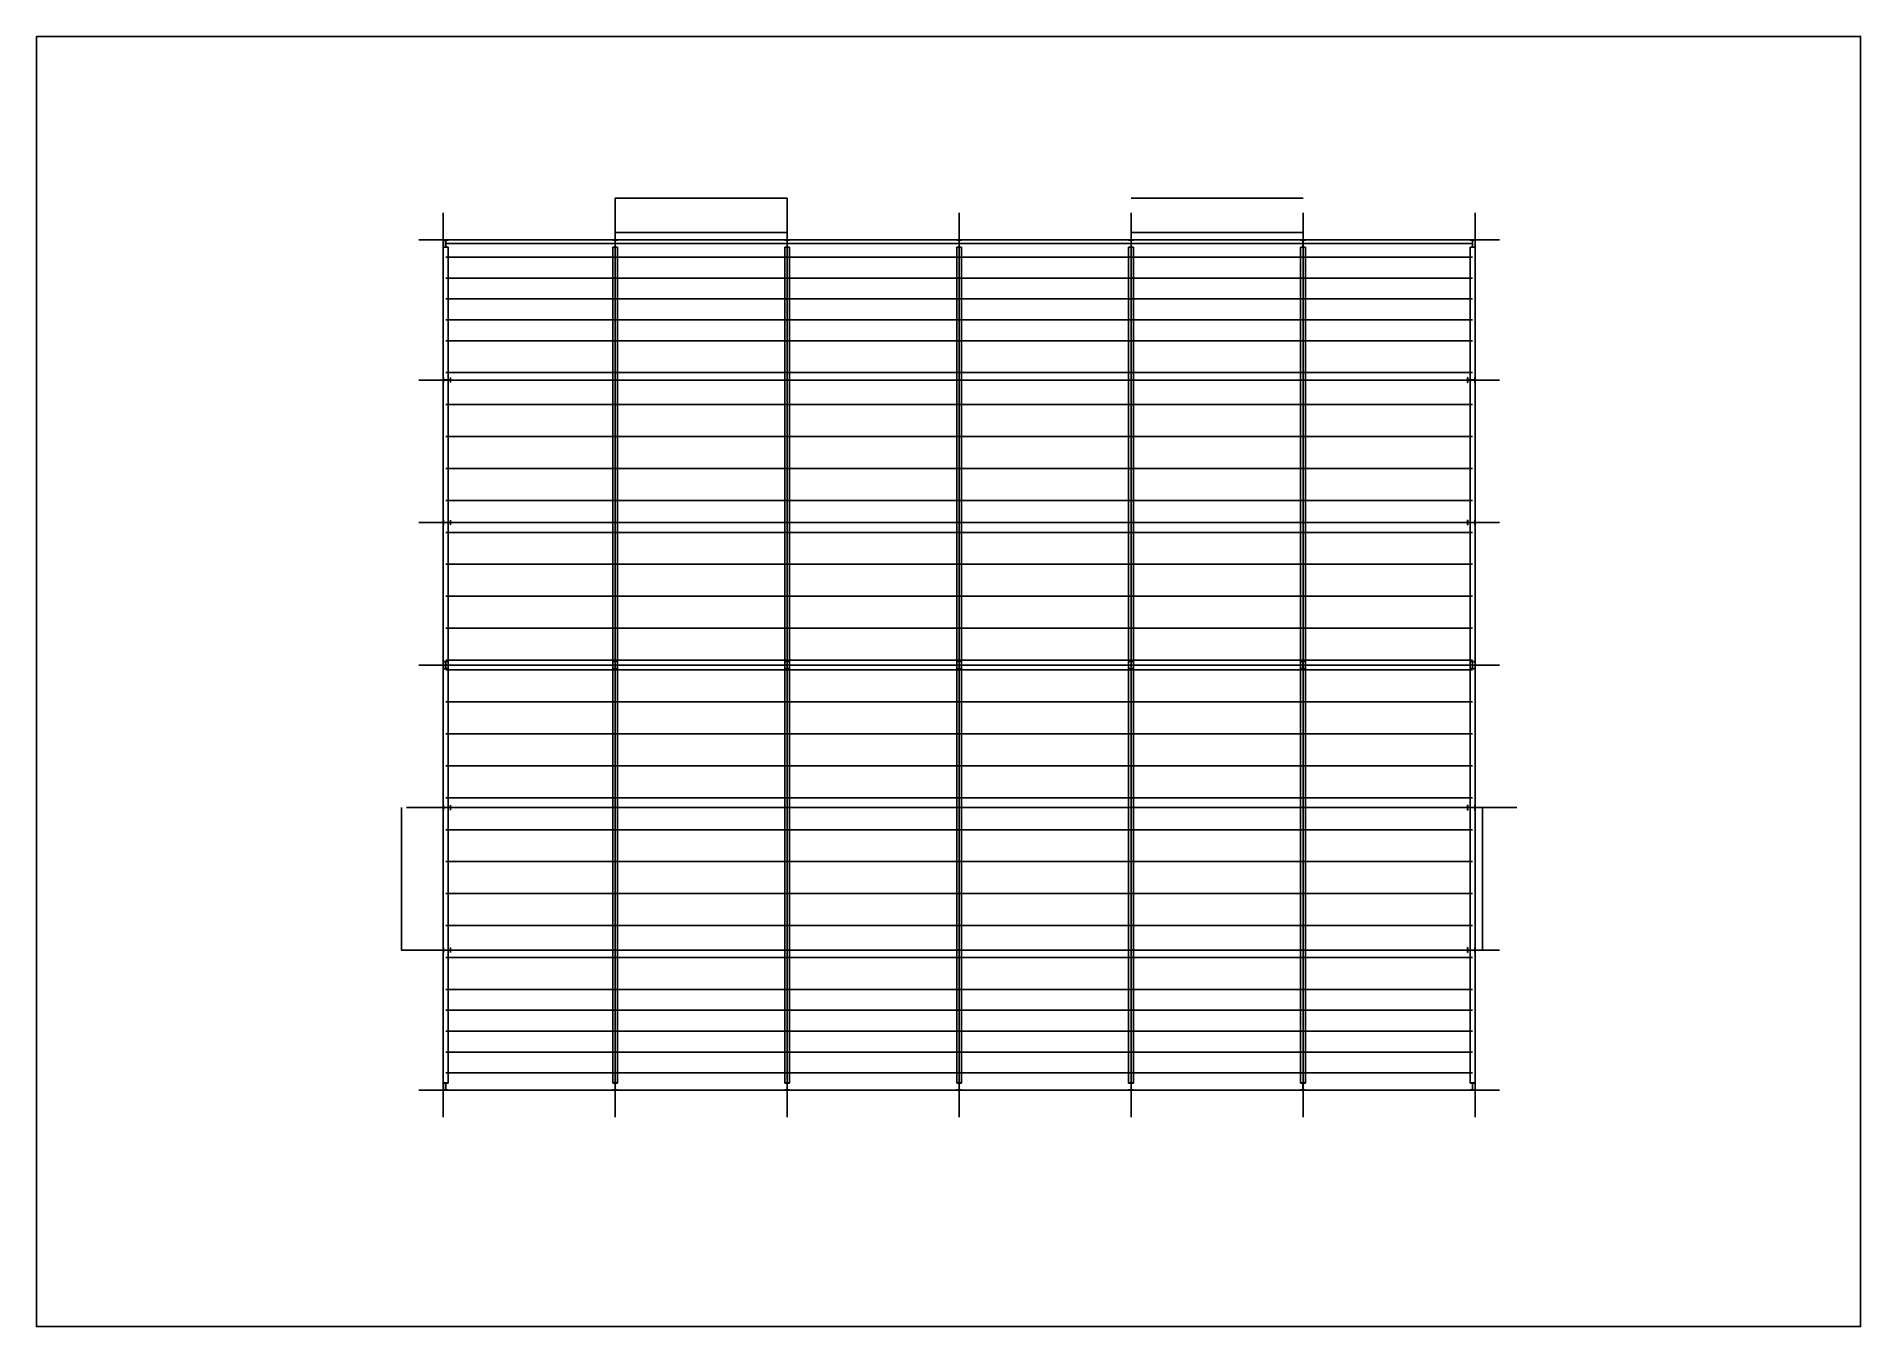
# Model space of a CAD drawing. Extents: x 102162 to 621267, y -39398 to 328893.
# Drawn here: x 295212 to 369462, y 55102 to 107602 of the extents above; entities that cross this region are included whole.
import ezdxf

# ---------------------------------------------------------------- set-up
doc = ezdxf.new("R2010")
doc.units = 0
doc.header["$LTSCALE"] = 1000
doc.header["$MEASUREMENT"] = 0
doc.linetypes.add('DOTE', pattern=[2.42, 2, -0.2, 0.02, -0.2])
doc.layers.add('DOTE', color=1, linetype='Continuous')

msp = doc.modelspace()

# ---------------------------------------------------------------- linework, layer by layer
at = {"color": 0}
for p, q in [((318769.4, 99321.1), (318769.4, 101021.1)), ((318769.4, 101021.1), (325769.4, 101021.1)), ((325769.4, 101021.1), (325769.4, 99321.1)), ((346769.4, 101021.1), (339769.4, 101021.1)), ((318769.4, 99621.1), (325769.4, 99621.1)), ((346769.4, 99621.1), (339769.4, 99621.1))]:
    msp.add_line(p, q, dxfattribs=at)
for p, q in [((318769.4, 99321.1), (318769.4, 100821.1)), ((325769.4, 100821.1), (325769.4, 99321.1)), ((311872.4, 98621.1), (353666.4, 98621.1)), ((311872.4, 97771.1), (353666.4, 97771.1)), ((311872.4, 96921.1), (353666.4, 96921.1)), ((311872.4, 96071.1), (353666.4, 96071.1)), ((311872.4, 95221.1), (353666.4, 95221.1)), ((311872.4, 93921.1), (353666.4, 93921.1)), ((311872.4, 92621.1), (353666.4, 92621.1)), ((311872.4, 91321.1), (353666.4, 91321.1)), ((311872.4, 90021.1), (353666.4, 90021.1)), ((311872.4, 88721.1), (353666.4, 88721.1)), ((311872.4, 87421.1), (353666.4, 87421.1)), ((311872.4, 86121.1), (353666.4, 86121.1)), ((311872.4, 84821.1), (353666.4, 84821.1)), ((311872.4, 83521.1), (353666.4, 83521.1)), ((311872.4, 82221.1), (353666.4, 82221.1)), ((311872.4, 81821.1), (353666.4, 81821.1)), ((311872.4, 80521.1), (353666.4, 80521.1)), ((311872.4, 79221.1), (353666.4, 79221.1)), ((311872.4, 77921.1), (353666.4, 77921.1)), ((311872.4, 76621.1), (353666.4, 76621.1)), ((310069.4, 70421.1), (310069.4, 76221.1)), ((311769.4, 76221.1), (310269.4, 76221.1)), ((355469.4, 76221.1), (353769.4, 76221.1)), ((354069.4, 70421.1), (354069.4, 76221.1)), ((311872.4, 75321.1), (353666.4, 75321.1)), ((311872.4, 74021.1), (353666.4, 74021.1)), ((311872.4, 72721.1), (353666.4, 72721.1)), ((311872.4, 71421.1), (353666.4, 71421.1)), ((311769.4, 70421.1), (310069.4, 70421.1)), ((310269.4, 70421.1), (311769.4, 70421.1)), ((311872.4, 70121.1), (353666.4, 70121.1)), ((311872.4, 68821.1), (353666.4, 68821.1)), ((311872.4, 67971.1), (353666.4, 67971.1)), ((311872.4, 67121.1), (353666.4, 67121.1)), ((311872.4, 66271.1), (353666.4, 66271.1)), ((311872.4, 65421.1), (353666.4, 65421.1))]:
    msp.add_line(p, q)
at = {"color": 4}
for p, q in [((311769.4, 99311.1), (311769.4, 99321.1)), ((311769.4, 99321.1), (311869.4, 99321.1)), ((311969.4, 99311.1), (311769.4, 99311.1)), ((311769.4, 99021.1), (311769.4, 99031.1)), ((311769.4, 99031.1), (311969.4, 99031.1)), ((311869.4, 99021.1), (311769.4, 99021.1)), ((311769.4, 65021.1), (311769.4, 99021.1)), ((311869.4, 99321.1), (311969.4, 99321.1)), ((311969.4, 99021.1), (311869.4, 99021.1)), ((311969.4, 99321.1), (311969.4, 99311.1)), ((311969.4, 99031.1), (311969.4, 99021.1)), ((311969.4, 65021.1), (311969.4, 99021.1)), ((318669.4, 99311.1), (318669.4, 99321.1)), ((318669.4, 99321.1), (318769.4, 99321.1)), ((318869.4, 99311.1), (318669.4, 99311.1)), ((318669.4, 99021.1), (318669.4, 99031.1)), ((318669.4, 99031.1), (318869.4, 99031.1)), ((318769.4, 99021.1), (318669.4, 99021.1)), ((318669.4, 65021.1), (318669.4, 99021.1)), ((318769.4, 99321.1), (318869.4, 99321.1)), ((318869.4, 99021.1), (318769.4, 99021.1)), ((318869.4, 99321.1), (318869.4, 99311.1)), ((318869.4, 99031.1), (318869.4, 99021.1)), ((318869.4, 65021.1), (318869.4, 99021.1)), ((325669.4, 99311.1), (325669.4, 99321.1)), ((325669.4, 99321.1), (325769.4, 99321.1)), ((325869.4, 99311.1), (325669.4, 99311.1)), ((325669.4, 99021.1), (325669.4, 99031.1)), ((325669.4, 99031.1), (325869.4, 99031.1)), ((325769.4, 99021.1), (325669.4, 99021.1)), ((325669.4, 65021.1), (325669.4, 99021.1)), ((325769.4, 99321.1), (325869.4, 99321.1)), ((325869.4, 99021.1), (325769.4, 99021.1)), ((325869.4, 99321.1), (325869.4, 99311.1)), ((325869.4, 99031.1), (325869.4, 99021.1)), ((325869.4, 65021.1), (325869.4, 99021.1)), ((332669.4, 99311.1), (332669.4, 99321.1)), ((332669.4, 99321.1), (332769.4, 99321.1)), ((332869.4, 99311.1), (332669.4, 99311.1)), ((332669.4, 99021.1), (332669.4, 99031.1)), ((332669.4, 99031.1), (332869.4, 99031.1)), ((332769.4, 99021.1), (332669.4, 99021.1)), ((332669.4, 65021.1), (332669.4, 99021.1)), ((332769.4, 99321.1), (332869.4, 99321.1)), ((332869.4, 99021.1), (332769.4, 99021.1)), ((332869.4, 99321.1), (332869.4, 99311.1)), ((332869.4, 99031.1), (332869.4, 99021.1)), ((332869.4, 65021.1), (332869.4, 99021.1)), ((339669.4, 99311.1), (339669.4, 99321.1)), ((339669.4, 99321.1), (339769.4, 99321.1)), ((339869.4, 99311.1), (339669.4, 99311.1)), ((339669.4, 99021.1), (339669.4, 99031.1)), ((339669.4, 99031.1), (339869.4, 99031.1)), ((339769.4, 99021.1), (339669.4, 99021.1)), ((339669.4, 65021.1), (339669.4, 99021.1)), ((339769.4, 99321.1), (339869.4, 99321.1)), ((339869.4, 99021.1), (339769.4, 99021.1)), ((339869.4, 99321.1), (339869.4, 99311.1)), ((339869.4, 99031.1), (339869.4, 99021.1)), ((339869.4, 65021.1), (339869.4, 99021.1)), ((346669.4, 99311.1), (346669.4, 99321.1)), ((346669.4, 99321.1), (346769.4, 99321.1)), ((346869.4, 99311.1), (346669.4, 99311.1)), ((346669.4, 99021.1), (346669.4, 99031.1)), ((346669.4, 99031.1), (346869.4, 99031.1)), ((346769.4, 99021.1), (346669.4, 99021.1)), ((346669.4, 99021.1), (346669.4, 65021.1)), ((346769.4, 99321.1), (346869.4, 99321.1)), ((346869.4, 99021.1), (346769.4, 99021.1)), ((346869.4, 99321.1), (346869.4, 99311.1)), ((346869.4, 99031.1), (346869.4, 99021.1)), ((346869.4, 65021.1), (346869.4, 99021.1)), ((353569.4, 99311.1), (353569.4, 99321.1)), ((353569.4, 99321.1), (353669.4, 99321.1)), ((353769.4, 99311.1), (353569.4, 99311.1)), ((353569.4, 99021.1), (353569.4, 99031.1)), ((353569.4, 99031.1), (353769.4, 99031.1)), ((353669.4, 99021.1), (353569.4, 99021.1)), ((353569.4, 99021.1), (353569.4, 65021.1)), ((353669.4, 99321.1), (353769.4, 99321.1)), ((353769.4, 99021.1), (353669.4, 99021.1)), ((353769.4, 99321.1), (353769.4, 99311.1)), ((353769.4, 99031.1), (353769.4, 99021.1)), ((353769.4, 65021.1), (353769.4, 99021.1)), ((311769.4, 93621.1), (311769.4, 93721.1)), ((311769.4, 93721.1), (311779.4, 93721.1)), ((311769.4, 93521.1), (311769.4, 93621.1)), ((311779.4, 93721.1), (311779.4, 93521.1)), ((312059.4, 93521.1), (312059.4, 93721.1)), ((312059.4, 93721.1), (312069.4, 93721.1)), ((312069.4, 93721.1), (312069.4, 93621.1)), ((312069.4, 93621.1), (312069.4, 93521.1)), ((353469.4, 93621.1), (353469.4, 93721.1)), ((353469.4, 93721.1), (353479.4, 93721.1)), ((353469.4, 93521.1), (353469.4, 93621.1)), ((353479.4, 93721.1), (353479.4, 93521.1)), ((353759.4, 93521.1), (353759.4, 93721.1)), ((353759.4, 93721.1), (353769.4, 93721.1)), ((353769.4, 93721.1), (353769.4, 93621.1)), ((353769.4, 93621.1), (353769.4, 93521.1)), ((311779.4, 93521.1), (311769.4, 93521.1)), ((312069.4, 93521.1), (312059.4, 93521.1)), ((353479.4, 93521.1), (353469.4, 93521.1)), ((353769.4, 93521.1), (353759.4, 93521.1)), ((311769.4, 87821.1), (311769.4, 87921.1)), ((311769.4, 87921.1), (311779.4, 87921.1)), ((311769.4, 87721.1), (311769.4, 87821.1)), ((311779.4, 87721.1), (311769.4, 87721.1)), ((311779.4, 87921.1), (311779.4, 87721.1)), ((312059.4, 87721.1), (312059.4, 87921.1)), ((312059.4, 87921.1), (312069.4, 87921.1)), ((312069.4, 87721.1), (312059.4, 87721.1)), ((312069.4, 87921.1), (312069.4, 87821.1)), ((312069.4, 87821.1), (312069.4, 87721.1)), ((353469.4, 87821.1), (353469.4, 87921.1)), ((353469.4, 87921.1), (353479.4, 87921.1)), ((353469.4, 87721.1), (353469.4, 87821.1)), ((353479.4, 87721.1), (353469.4, 87721.1)), ((353479.4, 87921.1), (353479.4, 87721.1)), ((353759.4, 87721.1), (353759.4, 87921.1)), ((353759.4, 87921.1), (353769.4, 87921.1)), ((353769.4, 87721.1), (353759.4, 87721.1)), ((353769.4, 87921.1), (353769.4, 87821.1)), ((353769.4, 87821.1), (353769.4, 87721.1)), ((311769.4, 82161.1), (311769.4, 82171.1)), ((311769.4, 82171.1), (311869.4, 82171.1)), ((311969.4, 82161.1), (311769.4, 82161.1)), ((311769.4, 81871.1), (311769.4, 81881.1)), ((311769.4, 81881.1), (311969.4, 81881.1)), ((311869.4, 81871.1), (311769.4, 81871.1)), ((311869.4, 82171.1), (311969.4, 82171.1)), ((311969.4, 81871.1), (311869.4, 81871.1)), ((311969.4, 82171.1), (311969.4, 82161.1)), ((311969.4, 81881.1), (311969.4, 81871.1)), ((318669.4, 82161.1), (318669.4, 82171.1)), ((318669.4, 82171.1), (318769.4, 82171.1)), ((318869.4, 82161.1), (318669.4, 82161.1)), ((318669.4, 81871.1), (318669.4, 81881.1)), ((318669.4, 81881.1), (318869.4, 81881.1)), ((318769.4, 81871.1), (318669.4, 81871.1)), ((318769.4, 82171.1), (318869.4, 82171.1)), ((318869.4, 81871.1), (318769.4, 81871.1)), ((318869.4, 82171.1), (318869.4, 82161.1)), ((318869.4, 81881.1), (318869.4, 81871.1)), ((325669.4, 82161.1), (325669.4, 82171.1)), ((325669.4, 82171.1), (325769.4, 82171.1)), ((325869.4, 82161.1), (325669.4, 82161.1)), ((325669.4, 81871.1), (325669.4, 81881.1)), ((325669.4, 81881.1), (325869.4, 81881.1)), ((325769.4, 81871.1), (325669.4, 81871.1)), ((325769.4, 82171.1), (325869.4, 82171.1)), ((325869.4, 81871.1), (325769.4, 81871.1)), ((325869.4, 82171.1), (325869.4, 82161.1)), ((325869.4, 81881.1), (325869.4, 81871.1)), ((332669.4, 82161.1), (332669.4, 82171.1)), ((332669.4, 82171.1), (332769.4, 82171.1)), ((332869.4, 82161.1), (332669.4, 82161.1)), ((332669.4, 81871.1), (332669.4, 81881.1)), ((332669.4, 81881.1), (332869.4, 81881.1)), ((332769.4, 81871.1), (332669.4, 81871.1)), ((332769.4, 82171.1), (332869.4, 82171.1)), ((332869.4, 81871.1), (332769.4, 81871.1)), ((332869.4, 82171.1), (332869.4, 82161.1)), ((332869.4, 81881.1), (332869.4, 81871.1)), ((339669.4, 82161.1), (339669.4, 82171.1)), ((339669.4, 82171.1), (339769.4, 82171.1)), ((339869.4, 82161.1), (339669.4, 82161.1)), ((339669.4, 81871.1), (339669.4, 81881.1)), ((339669.4, 81881.1), (339869.4, 81881.1)), ((339769.4, 81871.1), (339669.4, 81871.1)), ((339769.4, 82171.1), (339869.4, 82171.1)), ((339869.4, 81871.1), (339769.4, 81871.1)), ((339869.4, 82171.1), (339869.4, 82161.1)), ((339869.4, 81881.1), (339869.4, 81871.1)), ((346669.4, 82161.1), (346669.4, 82171.1)), ((346669.4, 82171.1), (346769.4, 82171.1)), ((346869.4, 82161.1), (346669.4, 82161.1)), ((346669.4, 81871.1), (346669.4, 81881.1)), ((346669.4, 81881.1), (346869.4, 81881.1)), ((346769.4, 81871.1), (346669.4, 81871.1)), ((346769.4, 82171.1), (346869.4, 82171.1)), ((346869.4, 81871.1), (346769.4, 81871.1)), ((346869.4, 82171.1), (346869.4, 82161.1)), ((346869.4, 81881.1), (346869.4, 81871.1)), ((353569.4, 82161.1), (353569.4, 82171.1)), ((353569.4, 82171.1), (353669.4, 82171.1)), ((353769.4, 82161.1), (353569.4, 82161.1)), ((353569.4, 81871.1), (353569.4, 81881.1)), ((353569.4, 81881.1), (353769.4, 81881.1)), ((353669.4, 81871.1), (353569.4, 81871.1)), ((353669.4, 82171.1), (353769.4, 82171.1)), ((353769.4, 81871.1), (353669.4, 81871.1)), ((353769.4, 82171.1), (353769.4, 82161.1)), ((353769.4, 81881.1), (353769.4, 81871.1)), ((311769.4, 76221.1), (311769.4, 76321.1)), ((311769.4, 76321.1), (311779.4, 76321.1)), ((311769.4, 76121.1), (311769.4, 76221.1)), ((311779.4, 76121.1), (311769.4, 76121.1)), ((311779.4, 76321.1), (311779.4, 76121.1)), ((312059.4, 76121.1), (312059.4, 76321.1)), ((312059.4, 76321.1), (312069.4, 76321.1)), ((312069.4, 76121.1), (312059.4, 76121.1)), ((312069.4, 76321.1), (312069.4, 76221.1)), ((312069.4, 76221.1), (312069.4, 76121.1)), ((353469.4, 76221.1), (353469.4, 76321.1)), ((353469.4, 76321.1), (353479.4, 76321.1)), ((353469.4, 76121.1), (353469.4, 76221.1)), ((353479.4, 76121.1), (353469.4, 76121.1)), ((353479.4, 76321.1), (353479.4, 76121.1)), ((353759.4, 76121.1), (353759.4, 76321.1)), ((353759.4, 76321.1), (353769.4, 76321.1)), ((353769.4, 76121.1), (353759.4, 76121.1)), ((353769.4, 76321.1), (353769.4, 76221.1)), ((353769.4, 76221.1), (353769.4, 76121.1)), ((311769.4, 70421.1), (311769.4, 70521.1)), ((311769.4, 70521.1), (311779.4, 70521.1)), ((311769.4, 70321.1), (311769.4, 70421.1)), ((311779.4, 70321.1), (311769.4, 70321.1)), ((311779.4, 70521.1), (311779.4, 70321.1)), ((312059.4, 70321.1), (312059.4, 70521.1)), ((312059.4, 70521.1), (312069.4, 70521.1)), ((312069.4, 70321.1), (312059.4, 70321.1)), ((312069.4, 70521.1), (312069.4, 70421.1)), ((312069.4, 70421.1), (312069.4, 70321.1)), ((353469.4, 70421.1), (353469.4, 70521.1)), ((353469.4, 70521.1), (353479.4, 70521.1)), ((353469.4, 70321.1), (353469.4, 70421.1)), ((353479.4, 70321.1), (353469.4, 70321.1)), ((353479.4, 70521.1), (353479.4, 70321.1)), ((353759.4, 70321.1), (353759.4, 70521.1)), ((353759.4, 70521.1), (353769.4, 70521.1)), ((353769.4, 70321.1), (353759.4, 70321.1)), ((353769.4, 70521.1), (353769.4, 70421.1)), ((353769.4, 70421.1), (353769.4, 70321.1)), ((311769.4, 65011.1), (311769.4, 65021.1)), ((311769.4, 65021.1), (311869.4, 65021.1)), ((311969.4, 65011.1), (311769.4, 65011.1)), ((311769.4, 64721.1), (311769.4, 64731.1)), ((311769.4, 64731.1), (311969.4, 64731.1)), ((311869.4, 64721.1), (311769.4, 64721.1)), ((311869.4, 65021.1), (311969.4, 65021.1)), ((311969.4, 64721.1), (311869.4, 64721.1)), ((311969.4, 65021.1), (311969.4, 65011.1)), ((311969.4, 64731.1), (311969.4, 64721.1)), ((318669.4, 65011.1), (318669.4, 65021.1)), ((318669.4, 65021.1), (318769.4, 65021.1)), ((318869.4, 65011.1), (318669.4, 65011.1)), ((318669.4, 64721.1), (318669.4, 64731.1)), ((318669.4, 64731.1), (318869.4, 64731.1)), ((318769.4, 64721.1), (318669.4, 64721.1)), ((318769.4, 65021.1), (318869.4, 65021.1)), ((318869.4, 64721.1), (318769.4, 64721.1)), ((318869.4, 65021.1), (318869.4, 65011.1)), ((318869.4, 64731.1), (318869.4, 64721.1)), ((325669.4, 65011.1), (325669.4, 65021.1)), ((325669.4, 65021.1), (325769.4, 65021.1)), ((325869.4, 65011.1), (325669.4, 65011.1)), ((325669.4, 64721.1), (325669.4, 64731.1)), ((325669.4, 64731.1), (325869.4, 64731.1)), ((325769.4, 64721.1), (325669.4, 64721.1)), ((325769.4, 65021.1), (325869.4, 65021.1)), ((325869.4, 64721.1), (325769.4, 64721.1)), ((325869.4, 65021.1), (325869.4, 65011.1)), ((325869.4, 64731.1), (325869.4, 64721.1)), ((332669.4, 65011.1), (332669.4, 65021.1)), ((332669.4, 65021.1), (332769.4, 65021.1)), ((332869.4, 65011.1), (332669.4, 65011.1)), ((332669.4, 64721.1), (332669.4, 64731.1)), ((332669.4, 64731.1), (332869.4, 64731.1)), ((332769.4, 64721.1), (332669.4, 64721.1)), ((332769.4, 65021.1), (332869.4, 65021.1)), ((332869.4, 64721.1), (332769.4, 64721.1)), ((332869.4, 65021.1), (332869.4, 65011.1)), ((332869.4, 64731.1), (332869.4, 64721.1)), ((339669.4, 65011.1), (339669.4, 65021.1)), ((339669.4, 65021.1), (339769.4, 65021.1)), ((339869.4, 65011.1), (339669.4, 65011.1)), ((339669.4, 64721.1), (339669.4, 64731.1)), ((339669.4, 64731.1), (339869.4, 64731.1)), ((339769.4, 64721.1), (339669.4, 64721.1)), ((339769.4, 65021.1), (339869.4, 65021.1)), ((339869.4, 64721.1), (339769.4, 64721.1)), ((339869.4, 65021.1), (339869.4, 65011.1)), ((339869.4, 64731.1), (339869.4, 64721.1)), ((346669.4, 65011.1), (346669.4, 65021.1)), ((346669.4, 65021.1), (346769.4, 65021.1)), ((346869.4, 65011.1), (346669.4, 65011.1)), ((346669.4, 64721.1), (346669.4, 64731.1)), ((346669.4, 64731.1), (346869.4, 64731.1)), ((346769.4, 64721.1), (346669.4, 64721.1)), ((346769.4, 65021.1), (346869.4, 65021.1)), ((346869.4, 64721.1), (346769.4, 64721.1)), ((346869.4, 65021.1), (346869.4, 65011.1)), ((346869.4, 64731.1), (346869.4, 64721.1)), ((353569.4, 65011.1), (353569.4, 65021.1)), ((353569.4, 65021.1), (353669.4, 65021.1)), ((353769.4, 65011.1), (353569.4, 65011.1)), ((353569.4, 64721.1), (353569.4, 64731.1)), ((353569.4, 64731.1), (353769.4, 64731.1)), ((353669.4, 64721.1), (353569.4, 64721.1)), ((353669.4, 65021.1), (353769.4, 65021.1)), ((353769.4, 64721.1), (353669.4, 64721.1)), ((353769.4, 65021.1), (353769.4, 65011.1)), ((353769.4, 64731.1), (353769.4, 64721.1))]:
    msp.add_line(p, q, dxfattribs=at)
at = {"color": 4, "linetype": 'DOTE'}
for p, q in [((311866.4, 99311.1), (311866.4, 99031.1)), ((311872.4, 99311.1), (311872.4, 99031.1)), ((318766.4, 99311.1), (318766.4, 99031.1)), ((318772.4, 99311.1), (318772.4, 99031.1)), ((325766.4, 99311.1), (325766.4, 99031.1)), ((325772.4, 99311.1), (325772.4, 99031.1)), ((332766.4, 99311.1), (332766.4, 99031.1)), ((332772.4, 99311.1), (332772.4, 99031.1)), ((339766.4, 99311.1), (339766.4, 99031.1)), ((339772.4, 99311.1), (339772.4, 99031.1)), ((346766.4, 99311.1), (346766.4, 99031.1)), ((346772.4, 99311.1), (346772.4, 99031.1)), ((353666.4, 99311.1), (353666.4, 99031.1)), ((353672.4, 99311.1), (353672.4, 99031.1)), ((312059.4, 93624.1), (311779.4, 93624.1)), ((312059.4, 93618.1), (311779.4, 93618.1)), ((353759.4, 93624.1), (353479.4, 93624.1)), ((353759.4, 93618.1), (353479.4, 93618.1)), ((312059.4, 87824.1), (311779.4, 87824.1)), ((312059.4, 87818.1), (311779.4, 87818.1)), ((353759.4, 87824.1), (353479.4, 87824.1)), ((353759.4, 87818.1), (353479.4, 87818.1)), ((311866.4, 82161.1), (311866.4, 81881.1)), ((311872.4, 82161.1), (311872.4, 81881.1)), ((318766.4, 82161.1), (318766.4, 81881.1)), ((318772.4, 82161.1), (318772.4, 81881.1)), ((325766.4, 82161.1), (325766.4, 81881.1)), ((325772.4, 82161.1), (325772.4, 81881.1)), ((332766.4, 82161.1), (332766.4, 81881.1)), ((332772.4, 82161.1), (332772.4, 81881.1)), ((339766.4, 82161.1), (339766.4, 81881.1)), ((339772.4, 82161.1), (339772.4, 81881.1)), ((346766.4, 82161.1), (346766.4, 81881.1)), ((346772.4, 82161.1), (346772.4, 81881.1)), ((353666.4, 82161.1), (353666.4, 81881.1)), ((353672.4, 82161.1), (353672.4, 81881.1)), ((312059.4, 76224.1), (311779.4, 76224.1)), ((312059.4, 76218.1), (311779.4, 76218.1)), ((353759.4, 76224.1), (353479.4, 76224.1)), ((353759.4, 76218.1), (353479.4, 76218.1)), ((312059.4, 70424.1), (311779.4, 70424.1)), ((312059.4, 70418.1), (311779.4, 70418.1)), ((353759.4, 70424.1), (353479.4, 70424.1)), ((353759.4, 70418.1), (353479.4, 70418.1)), ((311866.4, 65011.1), (311866.4, 64731.1)), ((311872.4, 65011.1), (311872.4, 64731.1)), ((318766.4, 65011.1), (318766.4, 64731.1)), ((318772.4, 65011.1), (318772.4, 64731.1)), ((325766.4, 65011.1), (325766.4, 64731.1)), ((325772.4, 65011.1), (325772.4, 64731.1)), ((332766.4, 65011.1), (332766.4, 64731.1)), ((332772.4, 65011.1), (332772.4, 64731.1)), ((339766.4, 65011.1), (339766.4, 64731.1)), ((339772.4, 65011.1), (339772.4, 64731.1)), ((346766.4, 65011.1), (346766.4, 64731.1)), ((346772.4, 65011.1), (346772.4, 64731.1)), ((353666.4, 65011.1), (353666.4, 64731.1)), ((353672.4, 65011.1), (353672.4, 64731.1))]:
    msp.add_line(p, q, dxfattribs=at)
at = {"color": 2}
for p, q in [((311872.4, 99171.1), (353666.4, 99171.1)), ((312069.4, 93621.1), (318769.4, 93621.1)), ((346969.4, 93621.1), (353669.4, 93621.1)), ((311969.4, 87821.1), (318769.4, 87821.1)), ((346869.4, 87821.1), (353669.4, 87821.1)), ((311872.4, 82021.1), (353666.4, 82021.1)), ((311969.4, 76221.1), (318769.4, 76221.1)), ((346869.4, 76221.1), (353669.4, 76221.1)), ((311969.4, 70421.1), (318769.4, 70421.1)), ((346869.4, 70421.1), (353669.4, 70421.1))]:
    msp.add_line(p, q, dxfattribs=at)
at = {"color": 1, "linetype": 'DOTE'}
for p, q in [((318769.4, 99321.1), (318769.4, 99021.1)), ((325769.4, 99321.1), (325769.4, 99021.1)), ((332769.4, 99321.1), (332769.4, 99021.1)), ((339769.4, 99321.1), (339769.4, 99021.1)), ((346769.4, 99321.1), (346769.4, 99021.1)), ((311869.4, 82171.1), (311869.4, 81871.1)), ((318769.4, 82171.1), (318769.4, 81871.1)), ((325769.4, 82171.1), (325769.4, 81871.1)), ((332769.4, 82171.1), (332769.4, 81871.1)), ((339769.4, 82171.1), (339769.4, 81871.1)), ((346769.4, 82171.1), (346769.4, 81871.1)), ((353669.4, 82171.1), (353669.4, 81871.1)), ((311869.4, 65021.1), (311869.4, 64721.1)), ((318769.4, 65021.1), (318769.4, 64721.1)), ((325769.4, 65021.1), (325769.4, 64721.1)), ((332769.4, 65021.1), (332769.4, 64721.1)), ((339769.4, 65021.1), (339769.4, 64721.1)), ((346769.4, 65021.1), (346769.4, 64721.1)), ((353669.4, 65021.1), (353669.4, 64721.1))]:
    msp.add_line(p, q, dxfattribs=at)
msp.add_lwpolyline([(295211.7, 107601.7), (369461.7, 107601.7), (369461.7, 55101.7), (295211.7, 55101.7)], close=True)
at = {"layer": 'DOTE'}
for p, q in [((311769.4, 63621.1), (311769.4, 100421.1)), ((318769.4, 63621.1), (318769.4, 100421.1)), ((325769.4, 63621.1), (325769.4, 100421.1)), ((332769.4, 63621.1), (332769.4, 100421.1)), ((339769.4, 63621.1), (339769.4, 100421.1)), ((346769.4, 63621.1), (346769.4, 100421.1)), ((353769.4, 63621.1), (353769.4, 100421.1)), ((310769.4, 99321.1), (354769.4, 99321.1)), ((310769.4, 93621.1), (354769.4, 93621.1)), ((310769.4, 87821.1), (354769.4, 87821.1)), ((310769.4, 82021.1), (354769.4, 82021.1)), ((310769.4, 76221.1), (354769.4, 76221.1)), ((310769.4, 70421.1), (354769.4, 70421.1)), ((310769.4, 64721.1), (354769.4, 64721.1))]:
    msp.add_line(p, q, dxfattribs=at)

doc.saveas('drawing.dxf')
